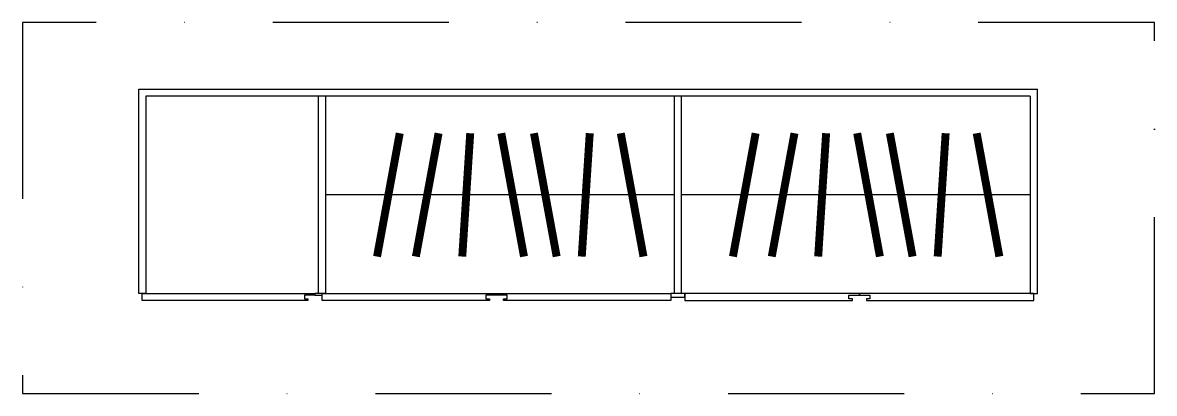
# Model space of a CAD drawing. Header units: centimetres. Extents: x -1287 to 4833, y -4090 to 0.
# Drawn here: x 1536.5 to 1857.6, y -1062.3 to -957 of the extents above; entities that cross this region are included whole.
import ezdxf

# ---------------------------------------------------------------- set-up
doc = ezdxf.new("R2010")
doc.units = ezdxf.units.CM
doc.header["$LTSCALE"] = 100
doc.header["$MEASUREMENT"] = 0
doc.linetypes.add('DASHDOT', pattern=[1, 0.5, -0.25, 0, -0.25])
for name, color, linetype in [('CAB', 1, 'Continuous'), ('CABINET', 4, 'Continuous'), ('SECTION LINE', 6, 'DASHDOT')]:
    doc.layers.add(name, color=color, linetype=linetype)

msp = doc.modelspace()

# ---------------------------------------------------------------- linework, layer by layer
at = {"layer": 'CAB'}
for p, q in [((1569.44, -975.94), (1824.44, -975.94)), ((1822.44, -977.94), (1571.44, -977.94)), ((1721.44, -1033.94), (1721.44, -977.94)), ((1723.44, -1033.94), (1723.44, -977.94))]:
    msp.add_line(p, q, dxfattribs=at)
for points in [[(1571.44, -977.94), (1571.44, -1033.94), (1569.44, -1033.94), (1569.44, -975.94)], [(1822.44, -977.94), (1822.44, -1033.94), (1824.44, -1033.94), (1824.44, -975.94)], [(1622.44, -977.94), (1622.44, -1033.94), (1620.44, -1033.94), (1620.44, -977.94)]]:
    msp.add_lwpolyline(points, dxfattribs=at)
at = {"layer": 'CAB', "const_width": 2.25}
for points in [[(1637.05, -1023.44), (1643.49, -988.44)], [(1637.05, -1023.44), (1643.49, -988.44)], [(1648.07, -1023.44), (1654.51, -988.44)], [(1661.24, -1023.44), (1663.49, -988.44)], [(1678.75, -1023.44), (1672.31, -988.44)], [(1688.02, -1023.44), (1681.58, -988.44)], [(1695.15, -1023.44), (1697.41, -988.44)], [(1712.66, -1023.44), (1706.22, -988.44)], [(1738.05, -1023.44), (1744.49, -988.44)], [(1738.05, -1023.44), (1744.49, -988.44)], [(1749.07, -1023.44), (1755.51, -988.44)], [(1762.24, -1023.44), (1764.49, -988.44)], [(1779.75, -1023.44), (1773.31, -988.44)], [(1789.02, -1023.44), (1782.58, -988.44)], [(1796.15, -1023.44), (1798.41, -988.44)], [(1813.66, -1023.44), (1807.22, -988.44)]]:
    msp.add_lwpolyline(points, dxfattribs=at)
at = {"layer": 'CAB'}
for points in [[(1570.44, -1035.94), (1570.44, -1033.94), (1619.44, -1033.94), (1619.44, -1034.44), (1616.44, -1034.44), (1616.44, -1035.44), (1617.44, -1035.44), (1617.44, -1035.94)], [(1621.44, -1033.94), (1619.44, -1033.94), (1619.44, -1034.44), (1621.44, -1034.44)], [(1621.44, -1035.94), (1621.44, -1033.94), (1670.94, -1033.94), (1670.94, -1034.44), (1667.94, -1034.44), (1667.94, -1035.44), (1668.94, -1035.44), (1668.94, -1035.94)], [(1720.44, -1033.94), (1720.44, -1035.94), (1672.94, -1035.94), (1672.94, -1035.44), (1673.94, -1035.44), (1673.94, -1034.44), (1670.94, -1034.44), (1670.94, -1033.94)], [(1720.44, -1034.94), (1724.44, -1034.94), (1724.44, -1033.94), (1720.44, -1033.94)], [(1724.44, -1035.94), (1771.94, -1035.94), (1771.94, -1035.44), (1770.94, -1035.44), (1770.94, -1034.44), (1773.94, -1034.44), (1773.94, -1033.94), (1724.44, -1033.94)], [(1823.44, -1035.94), (1823.44, -1033.94), (1773.94, -1033.94), (1773.94, -1034.44), (1776.94, -1034.44), (1776.94, -1035.44), (1775.94, -1035.44), (1775.94, -1035.94)]]:
    msp.add_lwpolyline(points, close=True, dxfattribs=at)
at = {"layer": 'CABINET'}
for points in [[(1721.44, -1005.94), (1622.44, -1005.94)], [(1822.44, -1005.94), (1723.44, -1005.94)]]:
    msp.add_lwpolyline(points, dxfattribs=at)
at = {"layer": 'SECTION LINE'}
msp.add_lwpolyline([(1857.64, -957.04), (1536.47, -957.04), (1536.47, -1062.28), (1857.64, -1062.28)], close=True, dxfattribs=at)

doc.saveas('drawing.dxf')
